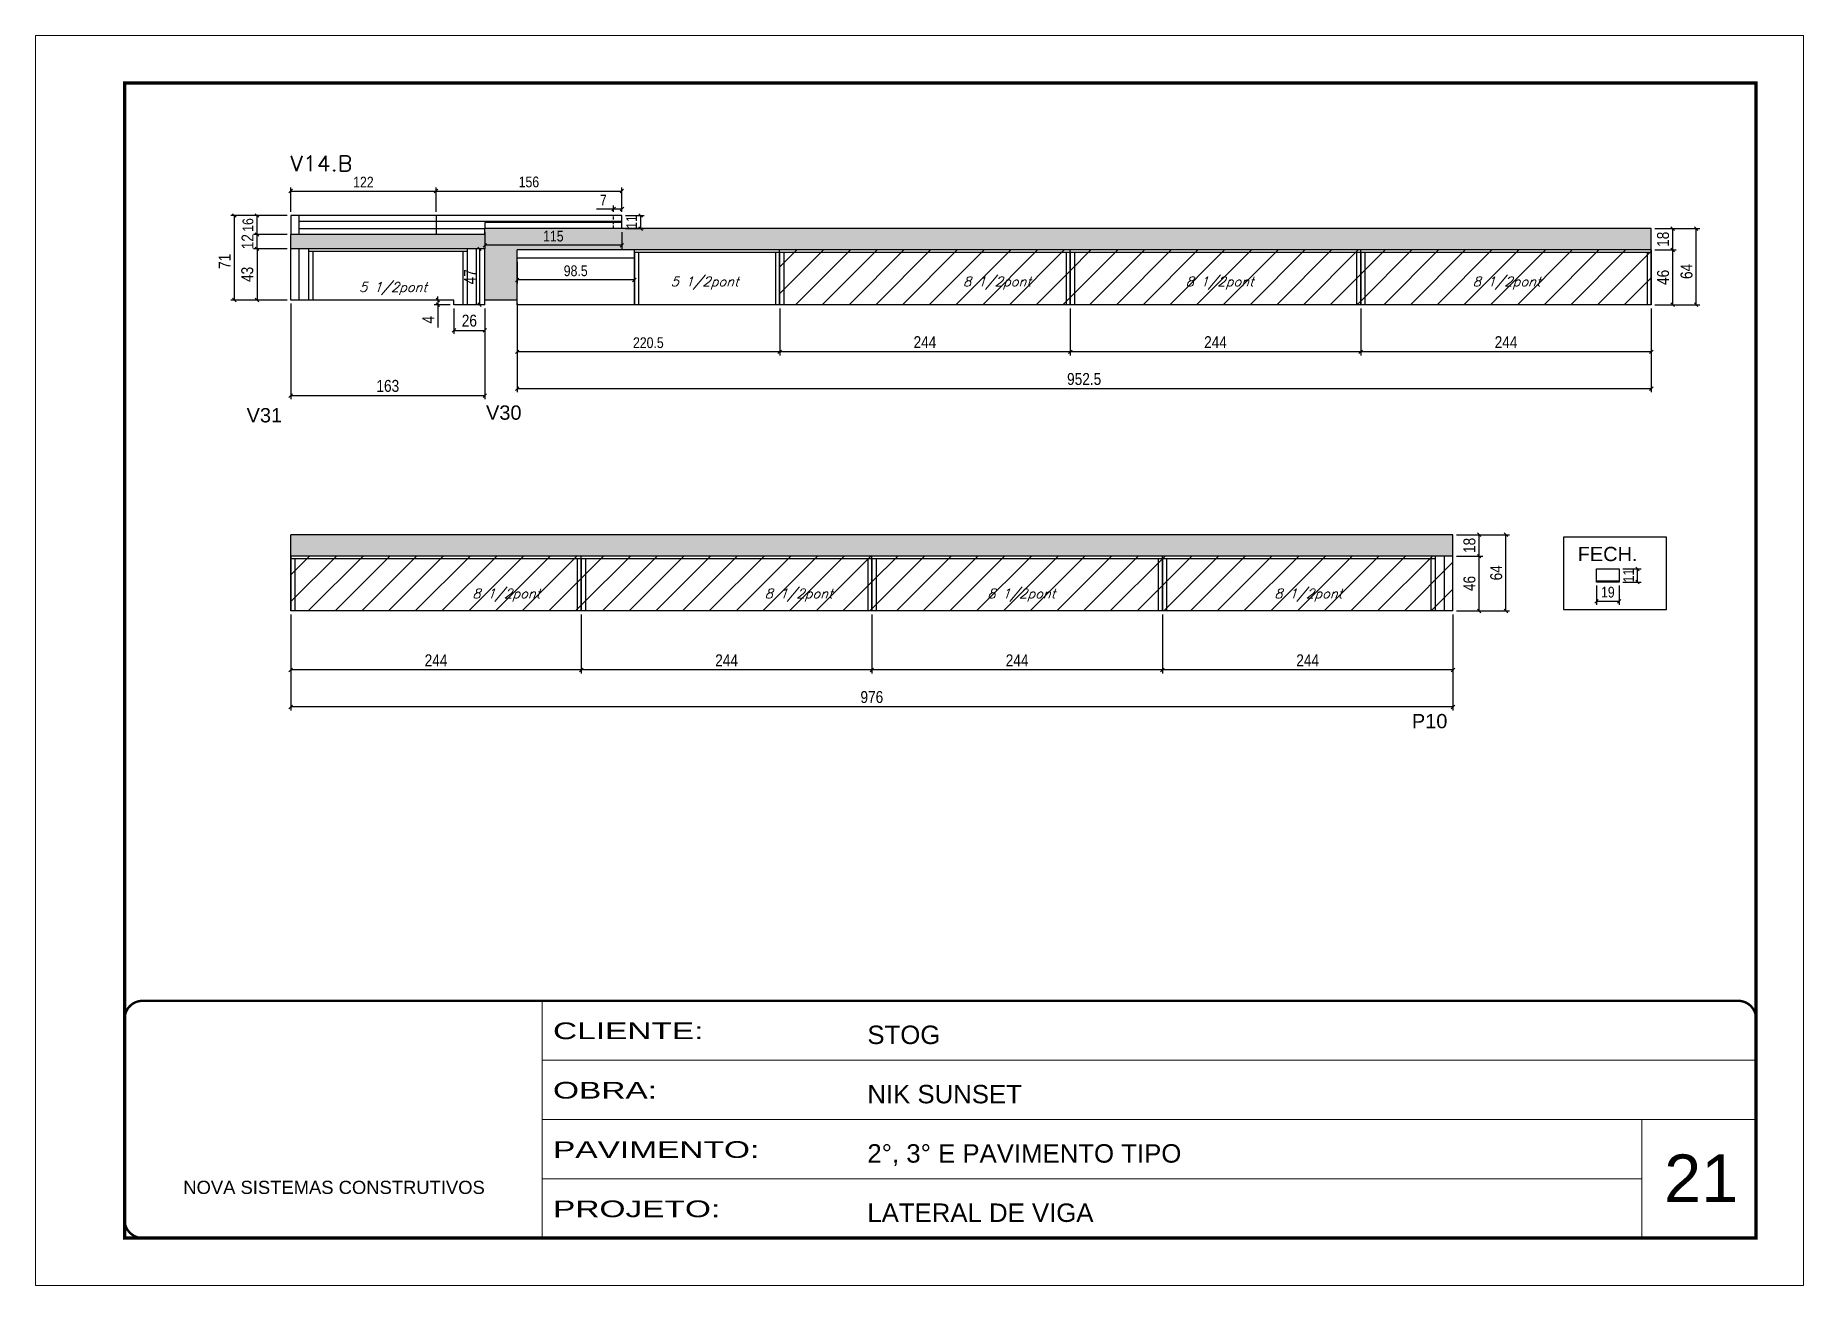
# Model space of a CAD drawing. Extents: x -10448 to -1189, y -11772 to 17235.
# Drawn here: x -10448 to -8963, y 10051 to 11101 of the extents above; entities that cross this region are included whole.
import ezdxf

# ---------------------------------------------------------------- set-up
doc = ezdxf.new("R2010")
doc.units = 0
for name, pattern in [('CONTINUO', [0]), ('DASHED', [0.75, 0.5, -0.25]), ('HIDDEN', [0.375, 0.25, -0.125])]:
    doc.linetypes.add(name, pattern=pattern)
for name, color, linetype in [('5', 5, 'Continuous'), ('COTA', 241, 'Continuous'), ('Painéis', 200, 'Continuous'), ('Reaproveitamento', 251, 'Continuous'), ('SARR_2.2x7', 40, 'Continuous'), ('SARR_3.5x7', 81, 'Continuous'), ('SARR_EDITAR', 141, 'Continuous'), ('texto', 7, 'Continuous')]:
    doc.layers.add(name, color=color, linetype=linetype)
for name, color, linetype, lineweight in [('CARIMBO', 255, 'Continuous', 9), ('Folhas', 255, 'Continuous', 9), ('SARRAFO DE PRESSAO', 251, 'DASHED', 9), ('Texto Seção', 7, 'Continuous', 15)]:
    doc.layers.add(name, color=color, linetype=linetype, lineweight=lineweight)
doc.styles.add('ARIAL', font='arial.ttf')
doc.styles.add('COTA TECNICA', font='techl___.ttf', dxfattribs={"height": 10})
doc.styles.add('COTA TECNICA-50', font='techl___.ttf', dxfattribs={"height": 9})
doc.styles.add('REGUA-120', font='ROMANS.shx', dxfattribs={"height": 15})
doc.styles.add('Romans', font='romans.shx')
doc.styles.get("Standard").update_dxf_attribs({"font": 'arial.ttf'})
doc.styles.add('Tecnologia', font='')
doc.styles.get('Tecnologia').set_extended_font_data('Forgotten Futurist')
doc.dimstyles.new('COTA PAINEL-50', dxfattribs={"dimtxt": 9, "dimasz": 3, "dimexe": 3, "dimexo": 3, "dimgap": 3, "dimtad": 1, "dimdec": 1, "dimzin": 12, "dimdsep": 46, "dimtxsty": 'COTA TECNICA-50', "dimblk1": 'OBLIQUE', "dimblk2": 'OBLIQUE', "dimsah": 1, "dimcen": 0.9, "dimclrd": 4, "dimclre": 4, "dimclrt": 240, "dimadec": 1, "dimazin": 3, "dimtfac": 1, "dimtdec": 1, "dimtmove": 0, "dimatfit": 3, "dimfxl": 1, "dimtolj": 1, "dimtzin": 12, "dimarcsym": 0})
doc.dimstyles.new('PAINEL', dxfattribs={"dimtxt": 10, "dimasz": 3, "dimexe": 3, "dimexo": 3, "dimgap": 3, "dimtad": 1, "dimdec": 1, "dimzin": 12, "dimdsep": 46, "dimtxsty": 'COTA TECNICA', "dimblk1": 'OBLIQUE', "dimblk2": 'OBLIQUE', "dimsah": 1, "dimcen": 0.9, "dimclrd": 4, "dimclre": 4, "dimclrt": 240, "dimadec": 1, "dimazin": 3, "dimtfac": 1, "dimtdec": 1, "dimtmove": 0, "dimatfit": 3, "dimfxl": 1, "dimtolj": 1, "dimtzin": 12, "dimarcsym": 0})
pattern_1 = [(45, (-146003.818, -21893.775), (-11.2253202, 11.2253202), [])]
pattern_2 = [(45, (-145837.283, -21385.478), (-11.2253202, 11.2253202), [])]

msp = doc.modelspace()

# ---------------------------------------------------------------- texts
at = {"layer": '5', "linetype": 'Continuous'}
for s, rotation, p in [('V31', 0.00004, (-10270.88, 10776.33)), ('V30', 359.99996, (-10069.82, 10778.56)), ('P10', 359.99996, (-9292.28, 10519.44))]:
    msp.add_text(s, height=12, rotation=rotation, dxfattribs=at).set_placement(p)
at = {"layer": '5', "color": 7, "linetype": 'Continuous'}
msp.add_text('FECH.', height=12, rotation=0.00004, dxfattribs=at).set_placement((-9153.05, 10659.79))
at = {"layer": 'CARIMBO', "style": 'ARIAL'}
msp.add_text('21', height=40, dxfattribs=at).set_placement((-9080.42, 10121.5))
at = {"layer": 'texto', "color": 2, "char_height": 8, "attachment_point": 5, "style": 'Romans'}
for s, insert in [('{\\Q19;\\C256;5 1/2pont}', (-9886.24, 10893.32)), ('{\\Q19;\\C256;8 1/2pont}', (-9640.74, 10893.32)), ('{\\Q19;\\C256;8 1/2pont}', (-9453.74, 10893.32)), ('{\\Q19;\\C256;8 1/2pont}', (-9212.74, 10893.32)), ('{\\Q19;\\C256;5 1/2pont}', (-10147.89, 10888.64)), ('{\\Q19;\\C256;8 1/2pont}', (-10052.78, 10631.24)), ('{\\Q19;\\C256;8 1/2pont}', (-9807.28, 10631.24)), ('{\\Q19;\\C256;8 1/2pont}', (-9620.28, 10631.24)), ('{\\Q19;\\C256;8 1/2pont}', (-9379.28, 10631.24))]:
    msp.add_mtext(s, dxfattribs=dict(at, insert=insert))
at = {"layer": 'Texto Seção', "style": 'REGUA-120', "width": 1.05}
msp.add_text('V14.B', height=13, dxfattribs=at).set_placement((-10234.18, 10987.26))

# ---------------------------------------------------------------- blocks, each defined once
blk = doc.blocks.new('9999999999')
at = {"color": 30, "linetype": 'CONTINUO'}
for p, q in [((98564.6, 34230.2), (98564.6, 34429.4)), ((98564.6, 34379.6), (99584, 34379.6)), ((98564.6, 34329.8), (99488, 34329.8)), ((99584, 34329.8), (99488, 34329.8)), ((99488, 34329.8), (99488, 34230.2)), ((98564.6, 34280), (99488, 34280))]:
    blk.add_line(p, q, dxfattribs=at)
at = {"color": 30, "linetype": 'CONTINUO', "const_width": 2}
blk.add_lwpolyline([(99584, 34230.2), (99584, 34414.4, 0.414214), (99569, 34429.4), (98229, 34429.4, 0.414214), (98214, 34414.4), (98214, 34245.2, 0.414214), (98229, 34230.2), (99584, 34230.2)], format="xyb", dxfattribs=at)
at = {"layer": 'Folhas'}
blk.add_lwpolyline([(98139, 34190.2), (99624, 34190.2), (99624, 35240.2), (98139, 35240.2)], close=True, dxfattribs=at)
at = {"layer": 'Folhas', "color": 30, "const_width": 3}
blk.add_lwpolyline([(98214, 34230.2), (99584, 34230.2), (99584, 35200.2), (98214, 35200.2)], close=True, dxfattribs=at)
at = {"color": 7, "linetype": 'Continuous', "ltscale": 5, "style": 'ARIAL'}
for s, height, p in [('STOG', 15.48, (98837.7, 34393.1)), ('NIK SUNSET', 15.48, (98837.7, 34343.3)), ('2°, 3° E PAVIMENTO TIPO', 15.483, (98837.7, 34293.5)), ('NOVA SISTEMAS CONSTRUTIVOS', 11.059, (98263.2, 34267.2)), ('LATERAL DE VIGA', 15.483, (98837.7, 34243.7))]:
    blk.add_text(s, height=height, dxfattribs=at).set_placement(p)
at = {"layer": 'Folhas', "color": 7, "style": 'Tecnologia', "width": 1.5}
for s, p in [('CLIENTE:', (98573.7, 34397.2)), ('OBRA:', (98573.7, 34347.3)), ('PAVIMENTO:', (98573.7, 34297.5)), ('PROJETO:', (98573.7, 34247.7))]:
    blk.add_text(s, height=14, dxfattribs=at).set_placement(p)
blk = doc.blocks.new('_Oblique')
at = {"color": 0, "linetype": 'ByBlock', "lineweight": -2}
blk.add_line((-0.5, -0.5), (0.5, 0.5), dxfattribs=at)
blk = doc.blocks.new('*D351')
at = {"layer": 'COTA', "color": 4, "linetype": 'ByBlock', "lineweight": -2, "transparency": 16777216}
for p, q in [((-9254.8, 10664), (-9232.8, 10664)), ((-9235.8, 10618), (-9235.8, 10664)), ((-9254.8, 10618), (-9232.8, 10618))]:
    blk.add_line(p, q, dxfattribs=at)
at = {"layer": 'Defpoints', "color": 0, "linetype": 'ByBlock', "transparency": 16777216}
for p in [(-9257.8, 10664), (-9235.8, 10664), (-9257.8, 10618)]:
    blk.add_point(p, dxfattribs=at)
at = {"layer": 'COTA', "color": 4, "linetype": 'ByBlock', "lineweight": -2, "transparency": 16777216, "xscale": 3, "yscale": 3, "zscale": 3}
for p, rotation in [((-9235.8, 10664), 90), ((-9235.8, 10618), 270)]:
    blk.add_blockref('_Oblique', p, dxfattribs=dict(at, rotation=rotation))
at = {"layer": 'COTA', "color": 240, "linetype": 'ByBlock', "transparency": 16777216, "insert": (-9243.9, 10641), "char_height": 10, "attachment_point": 5, "rotation": 90, "style": 'COTA TECNICA'}
blk.add_mtext('\\A1;46', dxfattribs=at)
blk = doc.blocks.new('*D352')
at = {"layer": 'COTA', "color": 4, "linetype": 'ByBlock', "lineweight": -2, "transparency": 16777216}
for p, q in [((-9254.8, 10682), (-9232.8, 10682)), ((-9235.8, 10664), (-9235.8, 10682)), ((-9254.8, 10664), (-9232.8, 10664))]:
    blk.add_line(p, q, dxfattribs=at)
at = {"layer": 'Defpoints', "color": 0, "linetype": 'ByBlock', "transparency": 16777216}
for p in [(-9257.8, 10682), (-9235.8, 10682), (-9257.8, 10664)]:
    blk.add_point(p, dxfattribs=at)
at = {"layer": 'COTA', "color": 4, "linetype": 'ByBlock', "lineweight": -2, "transparency": 16777216, "xscale": 3, "yscale": 3, "zscale": 3}
for p, rotation in [((-9235.8, 10682), 90), ((-9235.8, 10664), 270)]:
    blk.add_blockref('_Oblique', p, dxfattribs=dict(at, rotation=rotation))
at = {"layer": 'COTA', "color": 240, "linetype": 'ByBlock', "transparency": 16777216, "insert": (-9243.9, 10673), "char_height": 10, "attachment_point": 5, "rotation": 90, "style": 'COTA TECNICA'}
blk.add_mtext('\\A1;18', dxfattribs=at)
blk = doc.blocks.new('*D353')
at = {"layer": 'COTA', "color": 4, "linetype": 'ByBlock', "lineweight": -2, "transparency": 16777216}
for p, q in [((-9254.8, 10682), (-9210.3, 10682)), ((-9213.3, 10618), (-9213.3, 10682)), ((-9254.8, 10618), (-9210.3, 10618))]:
    blk.add_line(p, q, dxfattribs=at)
at = {"layer": 'Defpoints', "color": 0, "linetype": 'ByBlock', "transparency": 16777216}
for p in [(-9257.8, 10682), (-9213.3, 10682), (-9257.8, 10618)]:
    blk.add_point(p, dxfattribs=at)
at = {"layer": 'COTA', "color": 4, "linetype": 'ByBlock', "lineweight": -2, "transparency": 16777216, "xscale": 3, "yscale": 3, "zscale": 3}
for p, rotation in [((-9213.3, 10682), 90), ((-9213.3, 10618), 270)]:
    blk.add_blockref('_Oblique', p, dxfattribs=dict(at, rotation=rotation))
at = {"layer": 'COTA', "color": 240, "linetype": 'ByBlock', "transparency": 16777216, "insert": (-9221.4, 10650), "char_height": 10, "attachment_point": 5, "rotation": 90, "style": 'COTA TECNICA'}
blk.add_mtext('\\A1;64', dxfattribs=at)
blk = doc.blocks.new('*D354')
at = {"layer": 'COTA', "color": 4, "linetype": 'ByBlock', "lineweight": -2, "transparency": 16777216}
for p, q in [((-9501.8, 10615), (-9501.8, 10565.4)), ((-9257.8, 10615), (-9257.8, 10565.4)), ((-9257.8, 10568.4), (-9501.8, 10568.4))]:
    blk.add_line(p, q, dxfattribs=at)
at = {"layer": 'Defpoints', "color": 0, "linetype": 'ByBlock', "transparency": 16777216}
for p in [(-9501.8, 10618), (-9257.8, 10618), (-9501.8, 10568.4)]:
    blk.add_point(p, dxfattribs=at)
at = {"layer": 'COTA', "color": 4, "linetype": 'ByBlock', "lineweight": -2, "transparency": 16777216, "xscale": 3, "yscale": 3, "zscale": 3, "rotation": 180}
blk.add_blockref('_Oblique', (-9501.8, 10568.4), dxfattribs=at)
at = {"layer": 'COTA', "color": 4, "linetype": 'ByBlock', "lineweight": -2, "transparency": 16777216, "xscale": 3, "yscale": 3, "zscale": 3}
blk.add_blockref('_Oblique', (-9257.8, 10568.4), dxfattribs=at)
at = {"layer": 'COTA', "color": 240, "linetype": 'ByBlock', "transparency": 16777216, "insert": (-9379.8, 10576.5), "char_height": 10, "attachment_point": 5, "style": 'COTA TECNICA'}
blk.add_mtext('\\A1;244', dxfattribs=at)
blk = doc.blocks.new('*D355')
at = {"layer": 'COTA', "color": 4, "linetype": 'ByBlock', "lineweight": -2, "transparency": 16777216}
for p, q in [((-9745.8, 10615), (-9745.8, 10565.4)), ((-9501.8, 10615), (-9501.8, 10565.4)), ((-9501.8, 10568.4), (-9745.8, 10568.4))]:
    blk.add_line(p, q, dxfattribs=at)
at = {"layer": 'Defpoints', "color": 0, "linetype": 'ByBlock', "transparency": 16777216}
for p in [(-9745.8, 10618), (-9501.8, 10618), (-9745.8, 10568.4)]:
    blk.add_point(p, dxfattribs=at)
at = {"layer": 'COTA', "color": 4, "linetype": 'ByBlock', "lineweight": -2, "transparency": 16777216, "xscale": 3, "yscale": 3, "zscale": 3, "rotation": 180}
blk.add_blockref('_Oblique', (-9745.8, 10568.4), dxfattribs=at)
at = {"layer": 'COTA', "color": 4, "linetype": 'ByBlock', "lineweight": -2, "transparency": 16777216, "xscale": 3, "yscale": 3, "zscale": 3}
blk.add_blockref('_Oblique', (-9501.8, 10568.4), dxfattribs=at)
at = {"layer": 'COTA', "color": 240, "linetype": 'ByBlock', "transparency": 16777216, "insert": (-9623.8, 10576.5), "char_height": 10, "attachment_point": 5, "style": 'COTA TECNICA'}
blk.add_mtext('\\A1;244', dxfattribs=at)
blk = doc.blocks.new('*D389')
at = {"layer": 'COTA', "color": 4, "linetype": 'ByBlock', "lineweight": -2, "transparency": 16777216}
for p, q in [((-10233.8, 10615), (-10233.8, 10534.4)), ((-9257.8, 10615), (-9257.8, 10534.4)), ((-9257.8, 10537.4), (-10233.8, 10537.4))]:
    blk.add_line(p, q, dxfattribs=at)
at = {"layer": 'Defpoints', "color": 0, "linetype": 'ByBlock', "transparency": 16777216}
for p in [(-10233.8, 10618), (-9257.8, 10618), (-10233.8, 10537.4)]:
    blk.add_point(p, dxfattribs=at)
at = {"layer": 'COTA', "color": 4, "linetype": 'ByBlock', "lineweight": -2, "transparency": 16777216, "xscale": 3, "yscale": 3, "zscale": 3, "rotation": 180}
blk.add_blockref('_Oblique', (-10233.8, 10537.4), dxfattribs=at)
at = {"layer": 'COTA', "color": 4, "linetype": 'ByBlock', "lineweight": -2, "transparency": 16777216, "xscale": 3, "yscale": 3, "zscale": 3}
blk.add_blockref('_Oblique', (-9257.8, 10537.4), dxfattribs=at)
at = {"layer": 'COTA', "color": 240, "linetype": 'ByBlock', "transparency": 16777216, "insert": (-9745.8, 10545.6), "char_height": 10, "attachment_point": 5, "style": 'COTA TECNICA'}
blk.add_mtext('\\A1;976', dxfattribs=at)
blk = doc.blocks.new('*D390')
at = {"layer": 'COTA', "color": 4, "linetype": 'ByBlock', "lineweight": -2, "transparency": 16777216}
for p, q in [((-9989.8, 10593), (-9989.8, 10565.4)), ((-10233.8, 10580.8), (-10233.8, 10565.4)), ((-9989.8, 10568.4), (-10233.8, 10568.4))]:
    blk.add_line(p, q, dxfattribs=at)
at = {"layer": 'Defpoints', "color": 0, "linetype": 'ByBlock', "transparency": 16777216}
for p in [(-9989.8, 10596), (-10233.8, 10583.8), (-10233.8, 10568.4)]:
    blk.add_point(p, dxfattribs=at)
at = {"layer": 'COTA', "color": 4, "linetype": 'ByBlock', "lineweight": -2, "transparency": 16777216, "xscale": 3, "yscale": 3, "zscale": 3, "rotation": 180}
blk.add_blockref('_Oblique', (-10233.8, 10568.4), dxfattribs=at)
at = {"layer": 'COTA', "color": 4, "linetype": 'ByBlock', "lineweight": -2, "transparency": 16777216, "xscale": 3, "yscale": 3, "zscale": 3}
blk.add_blockref('_Oblique', (-9989.8, 10568.4), dxfattribs=at)
at = {"layer": 'COTA', "color": 240, "linetype": 'ByBlock', "transparency": 16777216, "insert": (-10111.8, 10576.5), "char_height": 10, "attachment_point": 5, "style": 'COTA TECNICA'}
blk.add_mtext('\\A1;244', dxfattribs=at)
blk = doc.blocks.new('*D1468')
at = {"layer": 'COTA', "color": 4, "linetype": 'ByBlock', "lineweight": -2, "transparency": 16777216}
for p, q in [((-9989.8, 10615), (-9989.8, 10565.4)), ((-9745.8, 10615), (-9745.8, 10565.4)), ((-9745.8, 10568.4), (-9989.8, 10568.4))]:
    blk.add_line(p, q, dxfattribs=at)
at = {"layer": 'Defpoints', "color": 0, "linetype": 'ByBlock', "transparency": 16777216}
for p in [(-9989.8, 10618), (-9745.8, 10618), (-9989.8, 10568.4)]:
    blk.add_point(p, dxfattribs=at)
at = {"layer": 'COTA', "color": 4, "linetype": 'ByBlock', "lineweight": -2, "transparency": 16777216, "xscale": 3, "yscale": 3, "zscale": 3, "rotation": 180}
blk.add_blockref('_Oblique', (-9989.8, 10568.4), dxfattribs=at)
at = {"layer": 'COTA', "color": 4, "linetype": 'ByBlock', "lineweight": -2, "transparency": 16777216, "xscale": 3, "yscale": 3, "zscale": 3}
blk.add_blockref('_Oblique', (-9745.8, 10568.4), dxfattribs=at)
at = {"layer": 'COTA', "color": 240, "linetype": 'ByBlock', "transparency": 16777216, "insert": (-9867.8, 10576.5), "char_height": 10, "attachment_point": 5, "style": 'COTA TECNICA'}
blk.add_mtext('\\A1;244', dxfattribs=at)
blk = doc.blocks.new('*D391')
at = {"layer": 'COTA', "color": 4, "linetype": 'ByBlock', "lineweight": -2, "transparency": 16777216}
for p, q in [((-9088.2, 10921.1), (-9070.2, 10921.1)), ((-9073.2, 10875.1), (-9073.2, 10921.1)), ((-9088.2, 10875.1), (-9070.2, 10875.1))]:
    blk.add_line(p, q, dxfattribs=at)
at = {"layer": 'Defpoints', "color": 0, "linetype": 'ByBlock', "transparency": 16777216}
for p in [(-9091.2, 10921.1), (-9073.2, 10921.1), (-9091.2, 10875.1)]:
    blk.add_point(p, dxfattribs=at)
at = {"layer": 'COTA', "color": 4, "linetype": 'ByBlock', "lineweight": -2, "transparency": 16777216, "xscale": 3, "yscale": 3, "zscale": 3}
for p, rotation in [((-9073.2, 10921.1), 90), ((-9073.2, 10875.1), 270)]:
    blk.add_blockref('_Oblique', p, dxfattribs=dict(at, rotation=rotation))
at = {"layer": 'COTA', "color": 240, "linetype": 'ByBlock', "transparency": 16777216, "insert": (-9081.3, 10898.1), "char_height": 10, "attachment_point": 5, "rotation": 90, "style": 'COTA TECNICA'}
blk.add_mtext('\\A1;46', dxfattribs=at)
blk = doc.blocks.new('*D392')
at = {"layer": 'COTA', "color": 4, "linetype": 'ByBlock', "lineweight": -2, "transparency": 16777216}
for p, q in [((-9088.2, 10939.1), (-9070.2, 10939.1)), ((-9073.2, 10921.1), (-9073.2, 10939.1)), ((-9088.2, 10921.1), (-9070.2, 10921.1))]:
    blk.add_line(p, q, dxfattribs=at)
at = {"layer": 'Defpoints', "color": 0, "linetype": 'ByBlock', "transparency": 16777216}
for p in [(-9091.2, 10939.1), (-9073.2, 10939.1), (-9091.2, 10921.1)]:
    blk.add_point(p, dxfattribs=at)
at = {"layer": 'COTA', "color": 4, "linetype": 'ByBlock', "lineweight": -2, "transparency": 16777216, "xscale": 3, "yscale": 3, "zscale": 3}
for p, rotation in [((-9073.2, 10939.1), 90), ((-9073.2, 10921.1), 270)]:
    blk.add_blockref('_Oblique', p, dxfattribs=dict(at, rotation=rotation))
at = {"layer": 'COTA', "color": 240, "linetype": 'ByBlock', "transparency": 16777216, "insert": (-9081.3, 10930.1), "char_height": 10, "attachment_point": 5, "rotation": 90, "style": 'COTA TECNICA'}
blk.add_mtext('\\A1;18', dxfattribs=at)
blk = doc.blocks.new('*D393')
at = {"layer": 'COTA', "color": 4, "linetype": 'ByBlock', "lineweight": -2, "transparency": 16777216}
for p, q in [((-9088.2, 10939.1), (-9050.5, 10939.1)), ((-9053.5, 10875.1), (-9053.5, 10939.1)), ((-9088.2, 10875.1), (-9050.5, 10875.1))]:
    blk.add_line(p, q, dxfattribs=at)
at = {"layer": 'Defpoints', "color": 0, "linetype": 'ByBlock', "transparency": 16777216}
for p in [(-9091.2, 10939.1), (-9053.5, 10939.1), (-9091.2, 10875.1)]:
    blk.add_point(p, dxfattribs=at)
at = {"layer": 'COTA', "color": 4, "linetype": 'ByBlock', "lineweight": -2, "transparency": 16777216, "xscale": 3, "yscale": 3, "zscale": 3}
for p, rotation in [((-9053.5, 10939.1), 90), ((-9053.5, 10875.1), 270)]:
    blk.add_blockref('_Oblique', p, dxfattribs=dict(at, rotation=rotation))
at = {"layer": 'COTA', "color": 240, "linetype": 'ByBlock', "transparency": 16777216, "insert": (-9061.6, 10903.1), "char_height": 10, "attachment_point": 5, "rotation": 90, "style": 'COTA TECNICA'}
blk.add_mtext('\\A1;64', dxfattribs=at)
blk = doc.blocks.new('*D394')
at = {"layer": 'COTA', "color": 4, "linetype": 'ByBlock', "lineweight": -2, "transparency": 16777216}
for p, q in [((-9335.2, 10872.1), (-9335.2, 10832.6)), ((-9091.2, 10872.1), (-9091.2, 10832.6)), ((-9091.2, 10835.6), (-9335.2, 10835.6))]:
    blk.add_line(p, q, dxfattribs=at)
at = {"layer": 'Defpoints', "color": 0, "linetype": 'ByBlock', "transparency": 16777216}
for p in [(-9335.2, 10875.1), (-9091.2, 10875.1), (-9335.2, 10835.6)]:
    blk.add_point(p, dxfattribs=at)
at = {"layer": 'COTA', "color": 4, "linetype": 'ByBlock', "lineweight": -2, "transparency": 16777216, "xscale": 3, "yscale": 3, "zscale": 3, "rotation": 180}
blk.add_blockref('_Oblique', (-9335.2, 10835.6), dxfattribs=at)
at = {"layer": 'COTA', "color": 4, "linetype": 'ByBlock', "lineweight": -2, "transparency": 16777216, "xscale": 3, "yscale": 3, "zscale": 3}
blk.add_blockref('_Oblique', (-9091.2, 10835.6), dxfattribs=at)
at = {"layer": 'COTA', "color": 240, "linetype": 'ByBlock', "transparency": 16777216, "insert": (-9213.2, 10843.7), "char_height": 10, "attachment_point": 5, "style": 'COTA TECNICA'}
blk.add_mtext('\\A1;244', dxfattribs=at)
blk = doc.blocks.new('*D395')
at = {"layer": 'COTA', "color": 4, "linetype": 'ByBlock', "lineweight": -2, "transparency": 16777216}
for p, q in [((-9579.2, 10872.1), (-9579.2, 10832.6)), ((-9335.2, 10872.1), (-9335.2, 10832.6)), ((-9335.2, 10835.6), (-9579.2, 10835.6))]:
    blk.add_line(p, q, dxfattribs=at)
at = {"layer": 'Defpoints', "color": 0, "linetype": 'ByBlock', "transparency": 16777216}
for p in [(-9579.2, 10875.1), (-9335.2, 10875.1), (-9579.2, 10835.6)]:
    blk.add_point(p, dxfattribs=at)
at = {"layer": 'COTA', "color": 4, "linetype": 'ByBlock', "lineweight": -2, "transparency": 16777216, "xscale": 3, "yscale": 3, "zscale": 3, "rotation": 180}
blk.add_blockref('_Oblique', (-9579.2, 10835.6), dxfattribs=at)
at = {"layer": 'COTA', "color": 4, "linetype": 'ByBlock', "lineweight": -2, "transparency": 16777216, "xscale": 3, "yscale": 3, "zscale": 3}
blk.add_blockref('_Oblique', (-9335.2, 10835.6), dxfattribs=at)
at = {"layer": 'COTA', "color": 240, "linetype": 'ByBlock', "transparency": 16777216, "insert": (-9457.2, 10843.7), "char_height": 10, "attachment_point": 5, "style": 'COTA TECNICA'}
blk.add_mtext('\\A1;244', dxfattribs=at)
blk = doc.blocks.new('*D396')
at = {"layer": 'COTA', "color": 4, "linetype": 'ByBlock', "lineweight": -2, "transparency": 16777216}
for p, q in [((-10043.7, 10876.1), (-10043.7, 10801.6)), ((-9091.2, 10872.1), (-9091.2, 10801.6)), ((-9091.2, 10804.6), (-10043.7, 10804.6))]:
    blk.add_line(p, q, dxfattribs=at)
at = {"layer": 'Defpoints', "color": 0, "linetype": 'ByBlock', "transparency": 16777216}
for p in [(-10043.7, 10879.1), (-9091.2, 10875.1), (-10043.7, 10804.6)]:
    blk.add_point(p, dxfattribs=at)
at = {"layer": 'COTA', "color": 4, "linetype": 'ByBlock', "lineweight": -2, "transparency": 16777216, "xscale": 3, "yscale": 3, "zscale": 3, "rotation": 180}
blk.add_blockref('_Oblique', (-10043.7, 10804.6), dxfattribs=at)
at = {"layer": 'COTA', "color": 4, "linetype": 'ByBlock', "lineweight": -2, "transparency": 16777216, "xscale": 3, "yscale": 3, "zscale": 3}
blk.add_blockref('_Oblique', (-9091.2, 10804.6), dxfattribs=at)
at = {"layer": 'COTA', "color": 240, "linetype": 'ByBlock', "transparency": 16777216, "insert": (-9567.5, 10812.7), "char_height": 10, "attachment_point": 5, "style": 'COTA TECNICA'}
blk.add_mtext('\\A1;952.5', dxfattribs=at)
blk = doc.blocks.new('*D1469')
at = {"layer": 'COTA', "color": 4, "linetype": 'ByBlock', "lineweight": -2, "transparency": 16777216}
for p, q in [((-9823.2, 10872.1), (-9823.2, 10832.6)), ((-9579.2, 10872.1), (-9579.2, 10832.6)), ((-9579.2, 10835.6), (-9823.2, 10835.6))]:
    blk.add_line(p, q, dxfattribs=at)
at = {"layer": 'Defpoints', "color": 0, "linetype": 'ByBlock', "transparency": 16777216}
for p in [(-9823.2, 10875.1), (-9579.2, 10875.1), (-9823.2, 10835.6)]:
    blk.add_point(p, dxfattribs=at)
at = {"layer": 'COTA', "color": 4, "linetype": 'ByBlock', "lineweight": -2, "transparency": 16777216, "xscale": 3, "yscale": 3, "zscale": 3, "rotation": 180}
blk.add_blockref('_Oblique', (-9823.2, 10835.6), dxfattribs=at)
at = {"layer": 'COTA', "color": 4, "linetype": 'ByBlock', "lineweight": -2, "transparency": 16777216, "xscale": 3, "yscale": 3, "zscale": 3}
blk.add_blockref('_Oblique', (-9579.2, 10835.6), dxfattribs=at)
at = {"layer": 'COTA', "color": 240, "linetype": 'ByBlock', "transparency": 16777216, "insert": (-9701.2, 10843.7), "char_height": 10, "attachment_point": 5, "style": 'COTA TECNICA'}
blk.add_mtext('\\A1;244', dxfattribs=at)
blk = doc.blocks.new('*D1470')
at = {"layer": 'COTA', "color": 4, "linetype": 'ByBlock', "lineweight": -2, "transparency": 16777216}
for p, q in [((-10233.8, 10876.1), (-10233.8, 10795.7)), ((-10070.8, 10872.1), (-10070.8, 10795.7)), ((-10070.8, 10798.7), (-10233.8, 10798.7))]:
    blk.add_line(p, q, dxfattribs=at)
at = {"layer": 'Defpoints', "color": 0, "linetype": 'ByBlock', "transparency": 16777216}
for p in [(-10233.8, 10879.1), (-10070.8, 10875.1), (-10233.8, 10798.7)]:
    blk.add_point(p, dxfattribs=at)
at = {"layer": 'COTA', "color": 4, "linetype": 'ByBlock', "lineweight": -2, "transparency": 16777216, "xscale": 3, "yscale": 3, "zscale": 3, "rotation": 180}
blk.add_blockref('_Oblique', (-10233.8, 10798.7), dxfattribs=at)
at = {"layer": 'COTA', "color": 4, "linetype": 'ByBlock', "lineweight": -2, "transparency": 16777216, "xscale": 3, "yscale": 3, "zscale": 3}
blk.add_blockref('_Oblique', (-10070.8, 10798.7), dxfattribs=at)
at = {"layer": 'COTA', "color": 240, "linetype": 'ByBlock', "transparency": 16777216, "insert": (-10152.3, 10806.9), "char_height": 10, "attachment_point": 5, "style": 'COTA TECNICA'}
blk.add_mtext('\\A1;163', dxfattribs=at)
blk = doc.blocks.new('*D397')
at = {"layer": 'COTA', "color": 4, "linetype": 'ByBlock', "lineweight": -2, "transparency": 16777216}
for p, q in [((-10236.8, 10922.1), (-10265.1, 10922.1)), ((-10262.1, 10922.1), (-10262.1, 10879.1)), ((-10236.8, 10879.1), (-10265.1, 10879.1))]:
    blk.add_line(p, q, dxfattribs=at)
at = {"layer": 'Defpoints', "color": 0, "linetype": 'ByBlock', "transparency": 16777216}
for p in [(-10233.8, 10922.1), (-10262.1, 10879.1), (-10233.8, 10879.1)]:
    blk.add_point(p, dxfattribs=at)
at = {"layer": 'COTA', "color": 4, "linetype": 'ByBlock', "lineweight": -2, "transparency": 16777216, "xscale": 3, "yscale": 3, "zscale": 3}
for p, rotation in [((-10262.1, 10922.1), 90), ((-10262.1, 10879.1), 270)]:
    blk.add_blockref('_Oblique', p, dxfattribs=dict(at, rotation=rotation))
at = {"layer": 'COTA', "color": 240, "linetype": 'ByBlock', "transparency": 16777216, "insert": (-10270.3, 10900.6), "char_height": 10, "attachment_point": 5, "rotation": 90, "style": 'COTA TECNICA'}
blk.add_mtext('\\A1;43', dxfattribs=at)
blk = doc.blocks.new('*D398')
at = {"layer": 'COTA', "color": 4, "linetype": 'ByBlock', "lineweight": -2, "transparency": 16777216}
for p, q in [((-10236.8, 10934.1), (-10265.1, 10934.1)), ((-10262.1, 10922.1), (-10262.1, 10934.1)), ((-10236.8, 10922.1), (-10265.1, 10922.1))]:
    blk.add_line(p, q, dxfattribs=at)
at = {"layer": 'Defpoints', "color": 0, "linetype": 'ByBlock', "transparency": 16777216}
for p in [(-10262.1, 10934.1), (-10233.8, 10934.1), (-10233.8, 10922.1)]:
    blk.add_point(p, dxfattribs=at)
at = {"layer": 'COTA', "color": 4, "linetype": 'ByBlock', "lineweight": -2, "transparency": 16777216, "xscale": 3, "yscale": 3, "zscale": 3}
for p, rotation in [((-10262.1, 10934.1), 90), ((-10262.1, 10922.1), 270)]:
    blk.add_blockref('_Oblique', p, dxfattribs=dict(at, rotation=rotation))
at = {"layer": 'COTA', "color": 240, "linetype": 'ByBlock', "transparency": 16777216, "insert": (-10270.1, 10928.1), "char_height": 10, "attachment_point": 5, "rotation": 90, "style": 'COTA TECNICA'}
blk.add_mtext('\\A1;12', dxfattribs=at)
blk = doc.blocks.new('*D399')
at = {"layer": 'COTA', "color": 4, "linetype": 'ByBlock', "lineweight": -2, "transparency": 16777216}
for p, q in [((-10236.8, 10950.1), (-10284.2, 10950.1)), ((-10281.2, 10950.1), (-10281.2, 10879.1)), ((-10236.8, 10879.1), (-10284.2, 10879.1))]:
    blk.add_line(p, q, dxfattribs=at)
at = {"layer": 'Defpoints', "color": 0, "linetype": 'ByBlock', "transparency": 16777216}
for p in [(-10233.8, 10950.1), (-10281.2, 10879.1), (-10233.8, 10879.1)]:
    blk.add_point(p, dxfattribs=at)
at = {"layer": 'COTA', "color": 4, "linetype": 'ByBlock', "lineweight": -2, "transparency": 16777216, "xscale": 3, "yscale": 3, "zscale": 3}
for p, rotation in [((-10281.2, 10950.1), 90), ((-10281.2, 10879.1), 270)]:
    blk.add_blockref('_Oblique', p, dxfattribs=dict(at, rotation=rotation))
at = {"layer": 'COTA', "color": 240, "linetype": 'ByBlock', "transparency": 16777216, "insert": (-10289.3, 10911.6), "char_height": 10, "attachment_point": 5, "rotation": 90, "style": 'COTA TECNICA'}
blk.add_mtext('\\A1;71', dxfattribs=at)
blk = doc.blocks.new('*D1471')
at = {"layer": 'COTA', "color": 4, "linetype": 'ByBlock', "lineweight": -2, "transparency": 16777216}
for p, q in [((-10236.8, 10950.1), (-10265.1, 10950.1)), ((-10262.1, 10934.1), (-10262.1, 10950.1)), ((-10236.8, 10934.1), (-10265.1, 10934.1))]:
    blk.add_line(p, q, dxfattribs=at)
at = {"layer": 'Defpoints', "color": 0, "linetype": 'ByBlock', "transparency": 16777216}
for p in [(-10262.1, 10950.1), (-10233.8, 10950.1), (-10233.8, 10934.1)]:
    blk.add_point(p, dxfattribs=at)
at = {"layer": 'COTA', "color": 4, "linetype": 'ByBlock', "lineweight": -2, "transparency": 16777216, "xscale": 3, "yscale": 3, "zscale": 3}
for p, rotation in [((-10262.1, 10950.1), 90), ((-10262.1, 10934.1), 270)]:
    blk.add_blockref('_Oblique', p, dxfattribs=dict(at, rotation=rotation))
at = {"layer": 'COTA', "color": 240, "linetype": 'ByBlock', "transparency": 16777216, "insert": (-10269.7, 10942.1), "char_height": 9, "attachment_point": 5, "rotation": 90, "style": 'COTA TECNICA-50'}
blk.add_mtext('\\A1;16', dxfattribs=at)
blk = doc.blocks.new('*D1472')
at = {"layer": 'COTA', "color": 4, "linetype": 'ByBlock', "lineweight": -2, "transparency": 16777216}
for p, q in [((-10043.7, 10876.1), (-10043.7, 10832.6)), ((-9823.2, 10872.1), (-9823.2, 10832.6)), ((-9823.2, 10835.6), (-10043.7, 10835.6))]:
    blk.add_line(p, q, dxfattribs=at)
at = {"layer": 'Defpoints', "color": 0, "linetype": 'ByBlock', "transparency": 16777216}
for p in [(-10043.7, 10879.1), (-9823.2, 10875.1), (-10043.7, 10835.6)]:
    blk.add_point(p, dxfattribs=at)
at = {"layer": 'COTA', "color": 4, "linetype": 'ByBlock', "lineweight": -2, "transparency": 16777216, "xscale": 3, "yscale": 3, "zscale": 3, "rotation": 180}
blk.add_blockref('_Oblique', (-10043.7, 10835.6), dxfattribs=at)
at = {"layer": 'COTA', "color": 4, "linetype": 'ByBlock', "lineweight": -2, "transparency": 16777216, "xscale": 3, "yscale": 3, "zscale": 3}
blk.add_blockref('_Oblique', (-9823.2, 10835.6), dxfattribs=at)
at = {"layer": 'COTA', "color": 240, "linetype": 'ByBlock', "transparency": 16777216, "insert": (-9933.5, 10843.2), "char_height": 9, "attachment_point": 5, "style": 'COTA TECNICA-50'}
blk.add_mtext('\\A1;220.5', dxfattribs=at)
blk = doc.blocks.new('*D1473')
at = {"layer": 'COTA', "color": 4, "linetype": 'ByBlock', "lineweight": -2, "transparency": 16777216}
for p, q in [((-10233.8, 10953.1), (-10233.8, 10973.6)), ((-10233.8, 10970.6), (-10111.8, 10970.6)), ((-10111.8, 10953.1), (-10111.8, 10973.6))]:
    blk.add_line(p, q, dxfattribs=at)
at = {"layer": 'Defpoints', "color": 0, "linetype": 'ByBlock', "transparency": 16777216}
for p in [(-10111.8, 10970.6), (-10233.8, 10950.1), (-10111.8, 10950.1)]:
    blk.add_point(p, dxfattribs=at)
at = {"layer": 'COTA', "color": 4, "linetype": 'ByBlock', "lineweight": -2, "transparency": 16777216, "xscale": 3, "yscale": 3, "zscale": 3, "rotation": 180}
blk.add_blockref('_Oblique', (-10233.8, 10970.6), dxfattribs=at)
at = {"layer": 'COTA', "color": 4, "linetype": 'ByBlock', "lineweight": -2, "transparency": 16777216, "xscale": 3, "yscale": 3, "zscale": 3}
blk.add_blockref('_Oblique', (-10111.8, 10970.6), dxfattribs=at)
at = {"layer": 'COTA', "color": 240, "linetype": 'ByBlock', "transparency": 16777216, "insert": (-10172.8, 10978.1), "char_height": 9, "attachment_point": 5, "style": 'COTA TECNICA-50'}
blk.add_mtext('\\A1;122', dxfattribs=at)
blk = doc.blocks.new('*D1474')
at = {"layer": 'COTA', "color": 4, "linetype": 'ByBlock', "lineweight": -2, "transparency": 16777216}
for p, q in [((-10111.8, 10953.1), (-10111.8, 10973.6)), ((-10111.8, 10970.6), (-9955.8, 10970.6)), ((-9955.8, 10953.1), (-9955.8, 10973.6))]:
    blk.add_line(p, q, dxfattribs=at)
at = {"layer": 'Defpoints', "color": 0, "linetype": 'ByBlock', "transparency": 16777216}
for p in [(-9955.8, 10970.6), (-10111.8, 10950.1), (-9955.8, 10950.1)]:
    blk.add_point(p, dxfattribs=at)
at = {"layer": 'COTA', "color": 4, "linetype": 'ByBlock', "lineweight": -2, "transparency": 16777216, "xscale": 3, "yscale": 3, "zscale": 3, "rotation": 180}
blk.add_blockref('_Oblique', (-10111.8, 10970.6), dxfattribs=at)
at = {"layer": 'COTA', "color": 4, "linetype": 'ByBlock', "lineweight": -2, "transparency": 16777216, "xscale": 3, "yscale": 3, "zscale": 3}
blk.add_blockref('_Oblique', (-9955.8, 10970.6), dxfattribs=at)
at = {"layer": 'COTA', "color": 240, "linetype": 'ByBlock', "transparency": 16777216, "insert": (-10033.8, 10978.2), "char_height": 9, "attachment_point": 5, "style": 'COTA TECNICA-50'}
blk.add_mtext('\\A1;156', dxfattribs=at)
blk = doc.blocks.new('*D1475')
at = {"layer": 'COTA', "color": 4, "linetype": 'ByBlock', "lineweight": -2, "transparency": 16777216}
for p, q in [((-9952.8, 10950.1), (-9937, 10950.1)), ((-9940, 10950.1), (-9940, 10939.1)), ((-9952.8, 10939.1), (-9937, 10939.1))]:
    blk.add_line(p, q, dxfattribs=at)
at = {"layer": 'Defpoints', "color": 0, "linetype": 'ByBlock', "transparency": 16777216}
for p in [(-9955.8, 10950.1), (-9955.8, 10939.1), (-9940, 10939.1)]:
    blk.add_point(p, dxfattribs=at)
at = {"layer": 'COTA', "color": 4, "linetype": 'ByBlock', "lineweight": -2, "transparency": 16777216, "xscale": 3, "yscale": 3, "zscale": 3}
for p, rotation in [((-9940, 10950.1), 90), ((-9940, 10939.1), 270)]:
    blk.add_blockref('_Oblique', p, dxfattribs=dict(at, rotation=rotation))
at = {"layer": 'COTA', "color": 240, "linetype": 'ByBlock', "transparency": 16777216, "insert": (-9947.6, 10944.6), "char_height": 9, "attachment_point": 5, "rotation": 90, "style": 'COTA TECNICA-50'}
blk.add_mtext('\\A1;11', dxfattribs=at)
blk = doc.blocks.new('*D1476')
at = {"layer": 'COTA', "color": 4, "linetype": 'ByBlock', "lineweight": -2, "transparency": 16777216}
for p, q in [((-10070.8, 10936.1), (-10070.8, 10922.1)), ((-9955.8, 10936.1), (-9955.8, 10922.1)), ((-9955.8, 10925.1), (-10070.8, 10925.1))]:
    blk.add_line(p, q, dxfattribs=at)
at = {"layer": 'Defpoints', "color": 0, "linetype": 'ByBlock', "transparency": 16777216}
for p in [(-10070.8, 10939.1), (-9955.8, 10939.1), (-10070.8, 10925.1)]:
    blk.add_point(p, dxfattribs=at)
at = {"layer": 'COTA', "color": 4, "linetype": 'ByBlock', "lineweight": -2, "transparency": 16777216, "xscale": 3, "yscale": 3, "zscale": 3, "rotation": 180}
blk.add_blockref('_Oblique', (-10070.8, 10925.1), dxfattribs=at)
at = {"layer": 'COTA', "color": 4, "linetype": 'ByBlock', "lineweight": -2, "transparency": 16777216, "xscale": 3, "yscale": 3, "zscale": 3}
blk.add_blockref('_Oblique', (-9955.8, 10925.1), dxfattribs=at)
at = {"layer": 'COTA', "color": 240, "linetype": 'ByBlock', "transparency": 16777216, "insert": (-10013.3, 10932.7), "char_height": 9, "attachment_point": 5, "style": 'COTA TECNICA-50'}
blk.add_mtext('\\A1;115', dxfattribs=at)
blk = doc.blocks.new('*D1455')
at = {"layer": 'COTA', "color": 4, "linetype": 'ByBlock', "lineweight": -2, "transparency": 16777216}
for p, q in [((-9962.7, 10955.5), (-9976.9, 10955.5)), ((-9962.7, 10953.1), (-9962.7, 10958.5)), ((-9955.7, 10955.5), (-9962.7, 10955.5)), ((-9955.7, 10953.1), (-9955.7, 10958.5))]:
    blk.add_line(p, q, dxfattribs=at)
at = {"layer": 'Defpoints', "color": 0, "linetype": 'ByBlock', "transparency": 16777216}
for p in [(-9962.7, 10955.5), (-9962.7, 10950.1), (-9955.7, 10950.1)]:
    blk.add_point(p, dxfattribs=at)
at = {"layer": 'COTA', "color": 4, "linetype": 'ByBlock', "lineweight": -2, "transparency": 16777216, "xscale": 3, "yscale": 3, "zscale": 3, "rotation": 180}
blk.add_blockref('_Oblique', (-9962.7, 10955.5), dxfattribs=at)
at = {"layer": 'COTA', "color": 4, "linetype": 'ByBlock', "lineweight": -2, "transparency": 16777216, "xscale": 3, "yscale": 3, "zscale": 3}
blk.add_blockref('_Oblique', (-9955.7, 10955.5), dxfattribs=at)
at = {"layer": 'COTA', "color": 240, "linetype": 'ByBlock', "transparency": 16777216, "insert": (-9971.3, 10963), "char_height": 9, "attachment_point": 5, "style": 'COTA TECNICA-50'}
blk.add_mtext('\\A1;7', dxfattribs=at)
blk = doc.blocks.new('*D382')
at = {"layer": 'COTA', "color": 4, "linetype": 'ByBlock', "lineweight": -2, "transparency": 16777216}
for p, q in [((-9137.2, 10639.2), (-9137.2, 10623.1)), ((-9118.2, 10639.2), (-9118.2, 10623.1)), ((-9137.2, 10626.1), (-9118.2, 10626.1))]:
    blk.add_line(p, q, dxfattribs=at)
at = {"layer": 'Defpoints', "color": 0, "linetype": 'ByBlock', "transparency": 16777216}
for p in [(-9137.2, 10642.2), (-9118.2, 10642.2), (-9118.2, 10626.1)]:
    blk.add_point(p, dxfattribs=at)
at = {"layer": 'COTA', "color": 4, "linetype": 'ByBlock', "lineweight": -2, "transparency": 16777216, "xscale": 3, "yscale": 3, "zscale": 3, "rotation": 180}
blk.add_blockref('_Oblique', (-9137.2, 10626.1), dxfattribs=at)
at = {"layer": 'COTA', "color": 4, "linetype": 'ByBlock', "lineweight": -2, "transparency": 16777216, "xscale": 3, "yscale": 3, "zscale": 3}
blk.add_blockref('_Oblique', (-9118.2, 10626.1), dxfattribs=at)
at = {"layer": 'COTA', "color": 240, "linetype": 'ByBlock', "transparency": 16777216, "insert": (-9127.7, 10633.7), "char_height": 9, "attachment_point": 5, "style": 'COTA TECNICA-50'}
blk.add_mtext('\\A1;19', dxfattribs=at)
blk = doc.blocks.new('*D383')
at = {"layer": 'COTA', "color": 4, "linetype": 'ByBlock', "lineweight": -2, "transparency": 16777216}
for p, q in [((-9115.2, 10653.2), (-9099.8, 10653.2)), ((-9102.8, 10642.2), (-9102.8, 10653.2)), ((-9115.2, 10642.2), (-9099.8, 10642.2))]:
    blk.add_line(p, q, dxfattribs=at)
at = {"layer": 'Defpoints', "color": 0, "linetype": 'ByBlock', "transparency": 16777216}
for p in [(-9118.2, 10653.2), (-9102.8, 10653.2), (-9118.2, 10642.2)]:
    blk.add_point(p, dxfattribs=at)
at = {"layer": 'COTA', "color": 4, "linetype": 'ByBlock', "lineweight": -2, "transparency": 16777216, "xscale": 3, "yscale": 3, "zscale": 3}
for p, rotation in [((-9102.8, 10653.2), 90), ((-9102.8, 10642.2), 270)]:
    blk.add_blockref('_Oblique', p, dxfattribs=dict(at, rotation=rotation))
at = {"layer": 'COTA', "color": 240, "linetype": 'ByBlock', "transparency": 16777216, "insert": (-9110.3, 10647.7), "char_height": 9, "attachment_point": 5, "rotation": 90, "style": 'COTA TECNICA-50'}
blk.add_mtext('\\A1;11', dxfattribs=at)
blk = doc.blocks.new('*D1456')
at = {"layer": 'COTA', "color": 4, "linetype": 'ByBlock', "lineweight": -2, "transparency": 16777216}
for p, q in [((-10043.7, 10911.1), (-10043.7, 10893)), ((-9945.2, 10911.1), (-9945.2, 10893)), ((-9945.2, 10896), (-10043.7, 10896))]:
    blk.add_line(p, q, dxfattribs=at)
at = {"layer": 'Defpoints', "color": 0, "linetype": 'ByBlock', "transparency": 16777216}
for p in [(-10043.7, 10914.1), (-9945.2, 10914.1), (-10043.7, 10896)]:
    blk.add_point(p, dxfattribs=at)
at = {"layer": 'COTA', "color": 4, "linetype": 'ByBlock', "lineweight": -2, "transparency": 16777216, "xscale": 3, "yscale": 3, "zscale": 3, "rotation": 180}
blk.add_blockref('_Oblique', (-10043.7, 10896), dxfattribs=at)
at = {"layer": 'COTA', "color": 4, "linetype": 'ByBlock', "lineweight": -2, "transparency": 16777216, "xscale": 3, "yscale": 3, "zscale": 3}
blk.add_blockref('_Oblique', (-9945.2, 10896), dxfattribs=at)
at = {"layer": 'COTA', "color": 240, "linetype": 'ByBlock', "transparency": 16777216, "insert": (-9994.5, 10903.6), "char_height": 9, "attachment_point": 5, "style": 'COTA TECNICA-50'}
blk.add_mtext('\\A1;98.5', dxfattribs=at)
blk = doc.blocks.new('*D2272')
at = {"layer": 'COTA', "color": 4, "lineweight": -2, "transparency": 16777216}
for p, q in [((-10073.8, 10922.1), (-10078.3, 10922.1)), ((-10075.3, 10922.1), (-10075.3, 10875.1)), ((-10073.8, 10875.1), (-10078.3, 10875.1))]:
    blk.add_line(p, q, dxfattribs=at)
at = {"layer": 'Defpoints', "color": 0, "transparency": 16777216}
for p in [(-10070.8, 10922.1), (-10075.3, 10875.1), (-10070.8, 10875.1)]:
    blk.add_point(p, dxfattribs=at)
at = {"layer": 'COTA', "color": 4, "lineweight": -2, "transparency": 16777216, "xscale": 3, "yscale": 3, "zscale": 3}
for p, rotation in [((-10075.3, 10922.1), 90), ((-10075.3, 10875.1), 270)]:
    blk.add_blockref('_Oblique', p, dxfattribs=dict(at, rotation=rotation))
at = {"layer": 'COTA', "color": 240, "transparency": 16777216, "insert": (-10083.3, 10898.6), "char_height": 10, "attachment_point": 5, "rotation": 90, "style": 'COTA TECNICA'}
blk.add_mtext('\\A1;47', dxfattribs=at)
blk = doc.blocks.new('*D2273')
at = {"layer": 'COTA', "color": 4, "lineweight": -2, "transparency": 16777216}
for p, q in [((-10099.8, 10879.1), (-10113.3, 10879.1)), ((-10099.8, 10875.1), (-10113.3, 10875.1)), ((-10110.3, 10879.1), (-10110.3, 10882.1)), ((-10110.3, 10879.1), (-10110.3, 10875.1)), ((-10110.3, 10875.1), (-10110.3, 10855.9))]:
    blk.add_line(p, q, dxfattribs=at)
at = {"layer": 'Defpoints', "color": 0, "transparency": 16777216}
for p in [(-10110.3, 10875.1), (-10096.8, 10879.1), (-10096.8, 10875.1)]:
    blk.add_point(p, dxfattribs=at)
at = {"layer": 'COTA', "color": 4, "lineweight": -2, "transparency": 16777216, "xscale": 3, "yscale": 3, "zscale": 3}
for p, rotation in [((-10110.3, 10879.1), 270), ((-10110.3, 10875.1), 90)]:
    blk.add_blockref('_Oblique', p, dxfattribs=dict(at, rotation=rotation))
at = {"layer": 'COTA', "color": 240, "transparency": 16777216, "insert": (-10118.3, 10862.5), "char_height": 10, "attachment_point": 5, "rotation": 90, "style": 'COTA TECNICA'}
blk.add_mtext('\\A1;4', dxfattribs=at)
blk = doc.blocks.new('*D2274')
at = {"layer": 'COTA', "color": 4, "lineweight": -2, "transparency": 16777216}
for p, q in [((-10096.8, 10872.1), (-10096.8, 10850.6)), ((-10070.8, 10872.1), (-10070.8, 10850.6)), ((-10096.8, 10853.6), (-10070.8, 10853.6))]:
    blk.add_line(p, q, dxfattribs=at)
at = {"layer": 'Defpoints', "color": 0, "transparency": 16777216}
for p in [(-10096.8, 10875.1), (-10070.8, 10875.1), (-10070.8, 10853.6)]:
    blk.add_point(p, dxfattribs=at)
at = {"layer": 'COTA', "color": 4, "lineweight": -2, "transparency": 16777216, "xscale": 3, "yscale": 3, "zscale": 3, "rotation": 180}
blk.add_blockref('_Oblique', (-10096.8, 10853.6), dxfattribs=at)
at = {"layer": 'COTA', "color": 4, "lineweight": -2, "transparency": 16777216, "xscale": 3, "yscale": 3, "zscale": 3}
blk.add_blockref('_Oblique', (-10070.8, 10853.6), dxfattribs=at)
at = {"layer": 'COTA', "color": 240, "transparency": 16777216, "insert": (-10083.8, 10861.7), "char_height": 10, "attachment_point": 5, "style": 'COTA TECNICA'}
blk.add_mtext('\\A1;26', dxfattribs=at)

# ---------------------------------------------------------------- dimensions: what is measured, and where the dimension line sits
at = {"layer": 'COTA', "linetype": 'ByBlock'}
for base, p1, p2, angle, dimstyle, picture, middle in [((-10111.78, 10970.55), (-10233.78, 10950.1), (-10111.78, 10950.1), 180, 'COTA PAINEL-50', '*D1473', (-10172.78, 10978.11)), ((-10262.06, 10950.1), (-10233.78, 10934.1), (-10233.78, 10950.1), 90, 'COTA PAINEL-50', '*D1471', (-10269.65, 10942.1)), ((-9940.05, 10939.1), (-9955.78, 10950.1), (-9955.78, 10939.1), 90, 'COTA PAINEL-50', '*D1475', (-9947.6, 10944.6)), ((-10070.78, 10925.15), (-9955.78, 10939.1), (-10070.78, 10939.1), 180, 'COTA PAINEL-50', '*D1476', (-10013.28, 10932.75)), ((-9073.22, 10939.1), (-9091.24, 10921.1), (-9091.24, 10939.1), 90, 'PAINEL', '*D392', (-9081.32, 10930.1)), ((-10262.06, 10879.1), (-10233.78, 10922.1), (-10233.78, 10879.1), 90, 'PAINEL', '*D397', (-10270.28, 10900.6)), ((-9073.22, 10921.1), (-9091.24, 10875.1), (-9091.24, 10921.1), 90, 'PAINEL', '*D391', (-9081.33, 10898.1)), ((-10233.78, 10798.72), (-10070.78, 10875.1), (-10233.78, 10879.1), 180, 'PAINEL', '*D1470', (-10152.28, 10806.94)), ((-10043.74, 10804.6), (-9091.24, 10875.1), (-10043.74, 10879.1), 180, 'PAINEL', '*D396', (-9567.49, 10812.74)), ((-10043.74, 10835.6), (-9823.24, 10875.1), (-10043.74, 10879.1), 180, 'COTA PAINEL-50', '*D1472', (-9933.49, 10843.2)), ((-9823.24, 10835.6), (-9579.24, 10875.1), (-9823.24, 10875.1), 180, 'PAINEL', '*D1469', (-9701.24, 10843.67)), ((-9335.24, 10835.6), (-9091.24, 10875.1), (-9335.24, 10875.1), 180, 'PAINEL', '*D394', (-9213.24, 10843.67)), ((-9235.78, 10682.02), (-9257.78, 10664.02), (-9257.78, 10682.02), 90, 'PAINEL', '*D352', (-9243.87, 10673.02)), ((-9213.28, 10682.02), (-9257.78, 10618.02), (-9257.78, 10682.02), 90, 'PAINEL', '*D353', (-9221.38, 10650.02)), ((-9235.78, 10664.02), (-9257.78, 10618.02), (-9257.78, 10664.02), 90, 'PAINEL', '*D351', (-9243.88, 10641.02)), ((-9102.78, 10653.2), (-9118.22, 10642.2), (-9118.22, 10653.2), 90, 'COTA PAINEL-50', '*D383', (-9110.34, 10647.7)), ((-9118.22, 10626.13), (-9137.22, 10642.2), (-9118.22, 10642.2), 180, 'COTA PAINEL-50', '*D382', (-9127.72, 10633.71)), ((-10233.78, 10537.45), (-9257.78, 10618.02), (-10233.78, 10618.02), 180, 'PAINEL', '*D389', (-9745.78, 10545.58)), ((-9989.78, 10568.44), (-9745.78, 10618.02), (-9989.78, 10618.02), 180, 'PAINEL', '*D1468', (-9867.78, 10576.51)), ((-9501.78, 10568.44), (-9257.78, 10618.02), (-9501.78, 10618.02), 180, 'PAINEL', '*D354', (-9379.78, 10576.51)), ((-10233.78, 10568.44), (-9989.78, 10596.02), (-10233.78, 10583.77), 180, 'PAINEL', '*D390', (-10111.78, 10576.51))]:
    dim = msp.add_linear_dim(base=base, p1=p1, p2=p2, angle=angle, dimstyle=dimstyle, dxfattribs=at)
    dim.commit()
    dim.dimension.update_dxf_attribs({"geometry": picture, "text_midpoint": middle})
for base, p1, p2, dimstyle, picture, middle in [((-9955.78, 10970.55), (-10111.78, 10950.1), (-9955.78, 10950.1), 'COTA PAINEL-50', '*D1474', (-10033.78, 10978.15)), ((-9579.24, 10835.6), (-9335.24, 10875.1), (-9579.24, 10875.1), 'PAINEL', '*D395', (-9457.24, 10843.67)), ((-9745.78, 10568.44), (-9501.78, 10618.02), (-9745.78, 10618.02), 'PAINEL', '*D355', (-9623.78, 10576.51))]:
    dim = msp.add_linear_dim(base=base, p1=p1, p2=p2, angle=180, dimstyle=dimstyle, override={"dimtmove": 1}, dxfattribs=at)
    dim.commit()
    dim.dimension.update_dxf_attribs({"geometry": picture, "text_midpoint": middle})
dim = msp.add_linear_dim(base=(-9962.75, 10955.47), p1=(-9955.75, 10950.1), p2=(-9962.75, 10950.1), dimstyle='COTA PAINEL-50', dxfattribs=at)
dim.commit()
dim.dimension.update_dxf_attribs({"geometry": '*D1455', "text_midpoint": (-9971.32, 10955.47), "dimtype": 160})
for base, p1, p2, picture, middle in [((-10281.18, 10879.1), (-10233.78, 10950.1), (-10233.78, 10879.1), '*D399', (-10281.18, 10911.6)), ((-10262.06, 10934.1), (-10233.78, 10922.1), (-10233.78, 10934.1), '*D398', (-10262.06, 10928.1)), ((-9053.51, 10939.1), (-9091.24, 10875.1), (-9091.24, 10939.1), '*D393', (-9053.51, 10903.1))]:
    dim = msp.add_linear_dim(base=base, p1=p1, p2=p2, angle=90, dimstyle='PAINEL', dxfattribs=at)
    dim.commit()
    dim.dimension.update_dxf_attribs({"geometry": picture, "text_midpoint": middle, "dimtype": 160})
at = {"layer": 'COTA'}
for base, p1, p2, picture, middle in [((-10075.26, 10875.1), (-10070.78, 10922.1), (-10070.78, 10875.1), '*D2272', (-10083.34, 10898.6)), ((-10110.26, 10875.1), (-10096.78, 10879.1), (-10096.78, 10875.1), '*D2273', (-10118.34, 10862.48))]:
    dim = msp.add_linear_dim(base=base, p1=p1, p2=p2, angle=90, dimstyle='PAINEL', dxfattribs=at)
    dim.commit()
    dim.dimension.update_dxf_attribs({"geometry": picture, "text_midpoint": middle})
at = {"layer": 'COTA', "linetype": 'ByBlock'}
dim = msp.add_linear_dim(base=(-10043.74, 10896.02), p1=(-9945.24, 10914.1), p2=(-10043.74, 10914.1), dimstyle='COTA PAINEL-50', dxfattribs=at)
dim.commit()
dim.dimension.update_dxf_attribs({"geometry": '*D1456', "text_midpoint": (-9994.49, 10903.65)})
at = {"layer": 'COTA'}
dim = msp.add_linear_dim(base=(-10070.78, 10853.63), p1=(-10096.78, 10875.1), p2=(-10070.78, 10875.1), dimstyle='PAINEL', dxfattribs=at)
dim.commit()
dim.dimension.update_dxf_attribs({"geometry": '*D2274', "text_midpoint": (-10083.78, 10861.73)})

# ---------------------------------------------------------------- hatches: boundary and pattern name
at = {"layer": 'COTA', "linetype": 'ByBlock'}
h = msp.add_hatch(dxfattribs=at)
h.set_pattern_fill('AR-CONC', color=256, scale=0.03)
h.set_pattern_definition([(50, (-145837.2827, -21385.4775), (5.46554007, -0.47817257), [0.5715, -6.2865]), (355, (-145837.2827, -21385.4775), (-1.05730264, 5.73170536), [0.4572, -5.02921753]), (100.4514447, (-145836.827, -21385.5174), (4.40823741, 5.25353256), [0.48570026, -5.34270734]), (46.1842, (-145837.283, -21383.9535), (8.13237123, -1.26126984), [0.85725, -9.42975]), (96.6355576, (-145836.605, -21384.059), (7.122124, 7.42278374), [0.7285507, -8.01406824]), (351.184151, (-145837.283, -21383.9535), (7.122124, 7.42278374), [0.685799, -7.54379196]), (21, (-145836.5207, -21384.3345), (4.54843174, -3.06795595), [0.5715, -6.2865]), (326, (-145836.5207, -21384.3345), (1.85406085, 5.52563898), [0.4572, -5.0292]), (71.451445, (-145836.1417, -21384.59), (6.40249258, 2.45768307), [0.48570026, -5.34269813]), (37.5, (-145837.2827, -21385.4775), (0.092658098, 2.536651166), [0, -4.96824, 0, -5.1054, 0, -5.04825]), (7.5, (-145837.2827, -21385.4775), (2.004589875, 3.005417245), [0, -2.91084, 0, -4.85394, 0, -1.92405]), (327.5, (-145838.982, -21385.4775), (4.067717855, -0.17186232), [0, -1.905, 0, -5.9436, 0, -7.8867]), (317.5, (-145839.744, -21385.4775), (4.44387544, 0.76279473), [0, -2.4765, 0, -3.94716, 0, -5.6007])])
h.paths.add_polyline_path([(-9955.78, 10939.1), (-10070.78, 10939.1), (-10070.78, 10934.1), (-10233.78, 10934.1), (-10233.78, 10922.1), (-10070.78, 10922.1), (-10070.78, 10879.1), (-10043.74, 10879.1), (-10043.74, 10921.1), (-9091.24, 10921.1), (-9091.24, 10939.1)])
h = msp.add_hatch(dxfattribs=at)
h.set_pattern_fill('AR-CONC', color=256, scale=0.03)
h.set_pattern_definition([(50, (-146003.818, -21893.775), (5.46554007, -0.47817257), [0.5715, -6.2865]), (355, (-146003.818, -21893.775), (-1.05730264, 5.73170536), [0.4572, -5.02921753]), (100.4514447, (-146003.3623, -21893.815), (4.40823741, 5.25353256), [0.48570026, -5.34270734]), (46.1842, (-146003.818, -21892.251), (8.13237123, -1.26126984), [0.85725, -9.42975]), (96.6355576, (-146003.14, -21892.356), (7.122124, 7.42278374), [0.7285507, -8.01406824]), (351.184151, (-146003.818, -21892.251), (7.122124, 7.42278374), [0.685799, -7.54379196]), (21, (-146003.056, -21892.632), (4.54843174, -3.06795595), [0.5715, -6.2865]), (326, (-146003.056, -21892.632), (1.85406085, 5.52563898), [0.4572, -5.0292]), (71.451445, (-146002.677, -21892.8877), (6.40249258, 2.45768307), [0.48570026, -5.34269813]), (37.5, (-146003.8178, -21893.775), (0.092658098, 2.536651166), [0, -4.96824, 0, -5.1054, 0, -5.04825]), (7.5, (-146003.8178, -21893.775), (2.004589875, 3.005417245), [0, -2.91084, 0, -4.85394, 0, -1.92405]), (327.5, (-146005.517, -21893.775), (4.067717855, -0.17186232), [0, -1.905, 0, -5.9436, 0, -7.8867]), (317.5, (-146006.279, -21893.775), (4.44387544, 0.76279473), [0, -2.4765, 0, -3.94716, 0, -5.6007])])
h.paths.add_polyline_path([(-10233.78, 10682.02), (-10233.78, 10664.02), (-9257.78, 10664.02), (-9257.78, 10682.02)])
at = {"layer": 'Reaproveitamento', "linetype": 'ByBlock'}
h = msp.add_hatch(dxfattribs=at)
h.set_pattern_fill('ANSI31', color=256, scale=5)
h.set_pattern_definition(pattern_2)
h.paths.add_polyline_path([(-9579.24, 10921.1), (-9823.24, 10921.1), (-9823.24, 10875.1), (-9579.24, 10875.1)])
h = msp.add_hatch(dxfattribs=at)
h.set_pattern_fill('ANSI31', color=256, scale=5)
h.set_pattern_definition(pattern_2)
h.paths.add_polyline_path([(-9579.24, 10921.1), (-9579.24, 10875.1), (-9335.24, 10875.1), (-9335.24, 10921.1)])
h = msp.add_hatch(dxfattribs=at)
h.set_pattern_fill('ANSI31', color=256, scale=5)
h.set_pattern_definition(pattern_2)
h.paths.add_polyline_path([(-9335.24, 10875.1), (-9091.24, 10875.1), (-9091.24, 10921.1), (-9335.24, 10921.1)])
h = msp.add_hatch(dxfattribs=at)
h.set_pattern_fill('ANSI31', color=256, scale=5)
h.set_pattern_definition(pattern_1)
h.paths.add_polyline_path([(-10233.78, 10664.02), (-10233.78, 10618.02), (-9989.78, 10618.02), (-9989.78, 10664.02)])
h = msp.add_hatch(dxfattribs=at)
h.set_pattern_fill('ANSI31', color=256, scale=5)
h.set_pattern_definition(pattern_1)
h.paths.add_polyline_path([(-9989.78, 10664.02), (-9989.78, 10618.02), (-9745.78, 10618.02), (-9745.78, 10664.02)])
h = msp.add_hatch(dxfattribs=at)
h.set_pattern_fill('ANSI31', color=256, scale=5)
h.set_pattern_definition(pattern_1)
h.paths.add_polyline_path([(-9745.78, 10664.02), (-9745.78, 10618.02), (-9501.78, 10618.02), (-9501.78, 10664.02)])
h = msp.add_hatch(dxfattribs=at)
h.set_pattern_fill('ANSI31', color=256, scale=5)
h.set_pattern_definition(pattern_1)
h.paths.add_polyline_path([(-9501.78, 10664.02), (-9501.78, 10618.02), (-9257.78, 10618.02), (-9257.78, 10664.02)])

# ---------------------------------------------------------------- linework, layer by layer
at = {"linetype": 'ByBlock'}
msp.add_lwpolyline([(-9078.49, 10679.88), (-9164.99, 10679.88), (-9164.99, 10619.09), (-9078.49, 10619.09)], close=True, dxfattribs=at)
at = {"layer": 'COTA', "linetype": 'ByBlock'}
for p, q in [((-10233.78, 10922.1), (-10233.78, 10934.1)), ((-9091.24, 10939.1), (-9955.78, 10939.1)), ((-9091.24, 10921.1), (-9091.24, 10939.1)), ((-10043.74, 10879.1), (-10070.78, 10879.1)), ((-9257.78, 10682.02), (-10233.78, 10682.02)), ((-10233.78, 10664.02), (-10233.78, 10682.02)), ((-9257.78, 10664.02), (-9257.78, 10682.02))]:
    msp.add_line(p, q, dxfattribs=at)
at = {"layer": 'Painéis', "linetype": 'ByBlock'}
for p, q in [((-9955.78, 10950.1), (-10233.78, 10950.1)), ((-10233.78, 10950.1), (-10233.78, 10934.1)), ((-10111.78, 10950.1), (-10111.78, 10934.1)), ((-9955.78, 10939.1), (-9955.78, 10950.1)), ((-10070.78, 10934.1), (-10233.78, 10934.1)), ((-9955.78, 10939.1), (-10070.78, 10939.1)), ((-10070.78, 10934.1), (-10070.78, 10939.1)), ((-10070.78, 10922.1), (-10233.78, 10922.1)), ((-10233.78, 10879.1), (-10233.78, 10922.1)), ((-10070.78, 10875.1), (-10070.78, 10922.1)), ((-9091.24, 10921.1), (-10043.74, 10921.1)), ((-10043.74, 10875.1), (-10043.74, 10921.1)), ((-9945.24, 10875.1), (-9945.24, 10921.1)), ((-9823.24, 10875.1), (-9823.24, 10921.1)), ((-9579.24, 10875.1), (-9579.24, 10921.1)), ((-9335.24, 10875.1), (-9335.24, 10921.1)), ((-9091.24, 10875.1), (-9091.24, 10921.1)), ((-10096.78, 10879.1), (-10233.78, 10879.1)), ((-10096.78, 10875.1), (-10096.78, 10879.1)), ((-10070.78, 10875.1), (-10096.78, 10875.1)), ((-9091.24, 10875.1), (-10043.74, 10875.1)), ((-9257.78, 10664.02), (-10233.78, 10664.02)), ((-10233.78, 10618.02), (-10233.78, 10664.02)), ((-9989.78, 10618.02), (-9989.78, 10664.02)), ((-9745.78, 10618.02), (-9745.78, 10664.02)), ((-9501.78, 10618.02), (-9501.78, 10664.02)), ((-9257.78, 10618.02), (-9257.78, 10664.02)), ((-9137.22, 10642.2), (-9137.22, 10653.2)), ((-9137.22, 10653.2), (-9118.22, 10653.2)), ((-9118.22, 10653.2), (-9118.22, 10642.2)), ((-9118.22, 10642.2), (-9137.22, 10642.2)), ((-9257.78, 10618.02), (-10233.78, 10618.02))]:
    msp.add_line(p, q, dxfattribs=at)
at = {"layer": 'SARR_2.2x7', "linetype": 'Continuous'}
for p, q in [((-10226.78, 10934.1), (-10226.78, 10950.1)), ((-10226.78, 10879.1), (-10226.78, 10922.1)), ((-10085.78, 10919.9), (-10218.78, 10919.9)), ((-10077.78, 10875.1), (-10077.78, 10922.1)), ((-9823.24, 10918.9), (-9945.24, 10918.9)), ((-9579.24, 10918.9), (-9823.24, 10918.9)), ((-9335.24, 10918.9), (-9579.24, 10918.9)), ((-9091.24, 10918.9), (-9335.24, 10918.9)), ((-9945.24, 10914.1), (-10043.74, 10914.1)), ((-9264.78, 10618.02), (-9264.78, 10664.02)), ((-9989.78, 10661.82), (-10233.78, 10661.82)), ((-9745.78, 10661.82), (-9989.78, 10661.82)), ((-9501.78, 10661.82), (-9745.78, 10661.82)), ((-9272.78, 10661.82), (-9501.78, 10661.82)), ((-9137.22, 10643.2), (-9118.22, 10643.2))]:
    msp.add_line(p, q, dxfattribs=at)
at = {"layer": 'SARR_2.2x7', "linetype": 'HIDDEN', "ltscale": 10}
msp.add_line((-9962.75, 10939.1), (-9962.75, 10950.1), dxfattribs=at)
at = {"layer": 'SARR_3.5x7'}
for p, q in [((-10218.78, 10922.1), (-10218.78, 10879.1)), ((-10215.28, 10919.9), (-10215.28, 10879.1)), ((-10089.28, 10919.9), (-10089.28, 10875.1)), ((-10085.78, 10922.1), (-10085.78, 10875.1)), ((-9945.24, 10918.9), (-9945.24, 10875.1)), ((-9941.74, 10918.9), (-9941.74, 10875.1)), ((-9826.74, 10918.9), (-9826.74, 10875.1)), ((-9823.24, 10918.9), (-9823.24, 10875.1)), ((-9819.74, 10918.9), (-9819.74, 10875.1)), ((-9582.74, 10918.9), (-9582.74, 10875.1)), ((-9579.24, 10918.9), (-9579.24, 10875.1)), ((-9575.74, 10918.9), (-9575.74, 10875.1)), ((-9338.74, 10918.9), (-9338.74, 10875.1)), ((-9335.24, 10918.9), (-9335.24, 10875.1)), ((-9331.74, 10918.9), (-9331.74, 10875.1)), ((-9094.74, 10918.9), (-9094.74, 10875.1)), ((-9091.24, 10921.1), (-9091.24, 10875.1)), ((-10215.28, 10879.1), (-10218.78, 10879.1)), ((-10085.78, 10875.1), (-10089.28, 10875.1)), ((-10025.24, 10875.1), (-10028.74, 10875.1)), ((-9941.74, 10875.1), (-9945.24, 10875.1)), ((-9823.24, 10875.1), (-9826.74, 10875.1)), ((-9819.74, 10875.1), (-9823.24, 10875.1)), ((-9579.24, 10875.1), (-9582.74, 10875.1)), ((-9575.74, 10875.1), (-9579.24, 10875.1)), ((-9335.24, 10875.1), (-9338.74, 10875.1)), ((-9331.74, 10875.1), (-9335.24, 10875.1)), ((-9091.24, 10875.1), (-9094.74, 10875.1)), ((-10233.78, 10664.02), (-10233.78, 10618.02)), ((-9272.78, 10664.02), (-9272.78, 10618.02)), ((-10230.28, 10661.82), (-10230.28, 10618.02)), ((-9993.28, 10661.82), (-9993.28, 10618.02)), ((-9989.78, 10661.82), (-9989.78, 10618.02)), ((-9986.28, 10661.82), (-9986.28, 10618.02)), ((-9749.28, 10661.82), (-9749.28, 10618.02)), ((-9745.78, 10661.82), (-9745.78, 10618.02)), ((-9742.28, 10661.82), (-9742.28, 10618.02)), ((-9505.28, 10661.82), (-9505.28, 10618.02)), ((-9501.78, 10661.82), (-9501.78, 10618.02)), ((-9498.28, 10661.82), (-9498.28, 10618.02)), ((-9276.28, 10661.82), (-9276.28, 10618.02)), ((-10230.28, 10618.02), (-10233.78, 10618.02)), ((-9989.78, 10618.02), (-9993.28, 10618.02)), ((-9986.28, 10618.02), (-9989.78, 10618.02)), ((-9745.78, 10618.02), (-9749.28, 10618.02)), ((-9742.28, 10618.02), (-9745.78, 10618.02)), ((-9501.78, 10618.02), (-9505.28, 10618.02)), ((-9498.28, 10618.02), (-9501.78, 10618.02)), ((-9272.78, 10618.02), (-9276.28, 10618.02))]:
    msp.add_line(p, q, dxfattribs=at)
at = {"layer": 'SARR_EDITAR', "linetype": 'Continuous'}
for p, q in [((-9955.75, 10945.1), (-10226.78, 10945.1)), ((-10070.78, 10944.1), (-10070.78, 10939.1))]:
    msp.add_line(p, q, dxfattribs=at)
at = {"layer": 'SARR_EDITAR', "linetype": 'ByBlock'}
msp.add_line((-10226.78, 10939.1), (-10070.78, 10939.1), dxfattribs=at)
at = {"layer": 'SARR_EDITAR', "linetype": 'Continuous'}
msp.add_lwpolyline([(-9955.75, 10944.1), (-10070.78, 10944.1)], dxfattribs=at)

# ---------------------------------------------------------------- block references
at = {"layer": 'SARRAFO DE PRESSAO', "color": 6, "linetype": 'ByBlock'}
msp.add_blockref('9999999999', (-108587.26, -24138.85), dxfattribs=at)

msp.set_redraw_order([(e.dxf.handle, doc.entitydb.next_handle()) for e in msp.query("TEXT MTEXT ATTDEF DIMENSION ARC_DIMENSION")])  # texts and dimensions are drawn at this point

doc.saveas('drawing.dxf')
